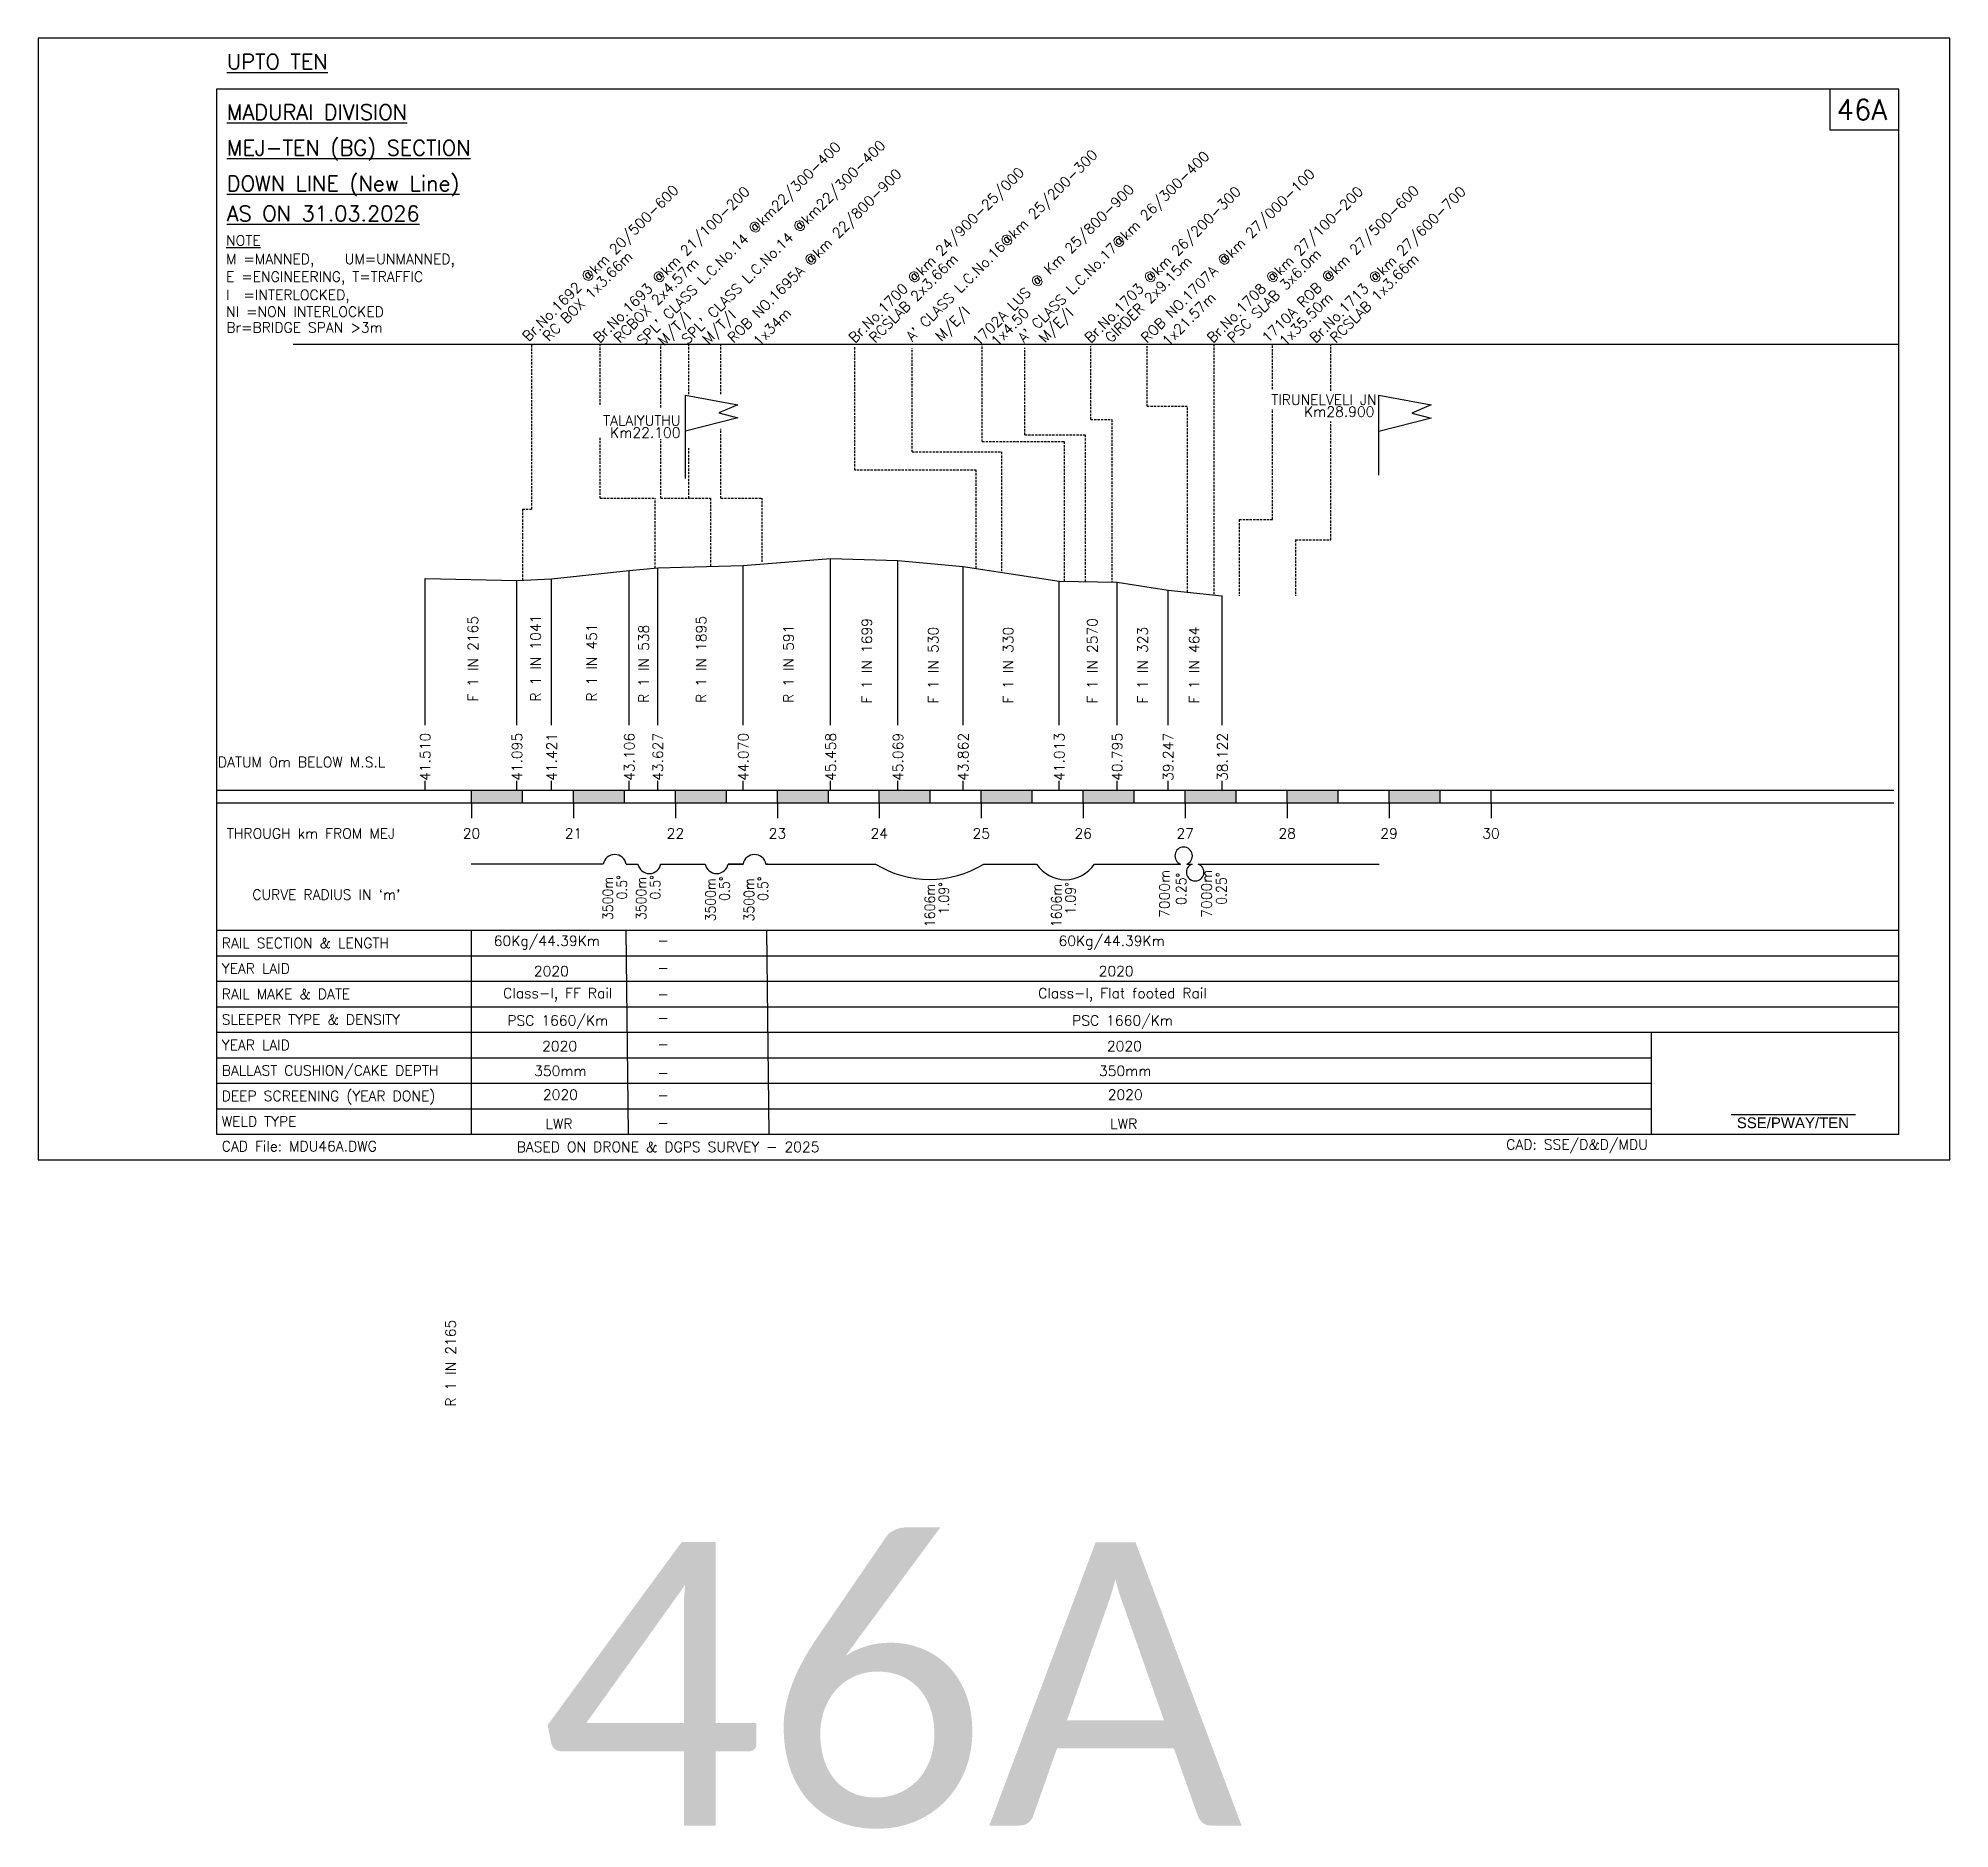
# Model space of a CAD drawing. Header units: feet. Extents: x 518 to 4809, y -2385 to -1535.
# Drawn here: x 2676.4 to 3051.4, y -2378.2 to -2027 of the extents above; entities that cross this region are included whole.
import ezdxf
from ezdxf.enums import TextEntityAlignment as Align

# ---------------------------------------------------------------- set-up
doc = ezdxf.new("R2010")
doc.units = ezdxf.units.FT
doc.header["$LTSCALE"] = 12
doc.header["$MEASUREMENT"] = 0
doc.linetypes.add('HIDDEN', pattern=[0.375, 0.25, -0.125])
doc.layers.get('0').update_dxf_attribs({"linetype": 'CONTINUOUS'})
doc.layers.add('1. Text', color=7, linetype='CONTINUOUS')
doc.layers.add('3 - Layout text', color=7, linetype='CONTINUOUS')
doc.styles.add('Legend', font='calibri.ttf')
doc.styles.add('RS', font='romans')
doc.styles.get("Standard").update_dxf_attribs({"font": 'ROMANS'})
doc.styles.add('yard', font='arial.ttf')

msp = doc.modelspace()

# ---------------------------------------------------------------- texts
at = {"style": 'RS'}
for s, height, p in [('%%UUPTO TEN', 3, (2713.37923, -2033.07658)), ('%%uMADURAI DIVISION', 3, (2713.37923, -2042.97893)), ('%%UMEJ-TEN (BG) SECTION', 3, (2713.37923, -2049.97893)), ('%%UDOWN LINE (New Line)', 3, (2713.37923, -2056.97893)), ('%%UAS ON 31.03.2026', 3, (2713.37923, -2062.86077)), ('%%uNOTE', 2, (2713.22349, -2067.65734)), ('M =MANNED,   UM=UNMANNED,', 2, (2713.22349, -2071.28427)), ('E =ENGINEERING, T=TRAFFIC', 2, (2713.22349, -2074.75687)), ('I  =INTERLOCKED,', 2, (2713.22349, -2078.31691)), ('NI =NON INTERLOCKED', 2, (2713.22349, -2081.62544)), ('Br=BRIDGE SPAN >3m', 2, (2713.27118, -2084.7333)), ('DATUM 0m BELOW M.S.L', 2, (2711.62537, -2169.97893)), ('THROUGH km FROM MEJ', 2, (2713.37923, -2183.97893)), ('CAD File: MDU46A.DWG', 2, (2712.37923, -2245.34605))]:
    msp.add_text(s, height=height, dxfattribs=at).set_placement(p)
for s, height, style, p in [('46A', 4, 'RS', (3034.12923, -2040.97893)), ('-', 2, 'RS', (2798.97022, -2203.98132)), ('-', 2, 'RS', (2798.97022, -2209.35219)), ('-', 2, 'RS', (2798.97022, -2214.47893)), ('-', 2, 'RS', (2798.97022, -2219.1174)), ('-', 2, 'RS', (2798.97022, -2224.28694)), ('-', 2, 'RS', (2798.97022, -2229.90194)), ('-', 2, 'RS', (2798.97022, -2234.34103)), ('-', 2, 'RS', (2798.97022, -2239.71189)), ('46A', 55.574249, 'Legend', (2843.78324, -2348.67229))]:
    msp.add_text(s, height=height, dxfattribs=dict(style=style)).set_placement(p, align=Align.MIDDLE)
for s, rotation, p in [("SPL' CLASS L.C.No.14 @km22/300-400 ", 45, (2795.01612, -2087.4393)), ("SPL' CLASS L.C.No.14 @km22/300-400 ", 45, (2803.77662, -2087.15828)), ("A' CLASS L.C.No.16@km 25/200-300", 45, (2847.82093, -2086.57284)), ("A' CLASS L.C.No.17@km 26/300-400", 45, (2869.77654, -2086.86371)), ('ROB NO.1695A @km 22/800-900', 45, (2812.81894, -2086.87863)), ('Br.No.1700 @km 24/900-25/000', 45, (2836.57581, -2086.88376)), ('ROB NO.1707A @km 27/000-100', 45, (2893.90046, -2086.87863)), ('Br.No.1692 @km 20/500-600', 45, (2772.54745, -2086.6028)), ('Br.No.1693 @km 21/100-200', 45, (2786.50051, -2086.87863)), ('1702A LUS @ Km 25/800-900', 45, (2860.81477, -2087.53966)), ('Br.No.1703 @km 26/200-300', 45, (2882.84886, -2086.87863)), ('Br.No.1708 @km 27/100-200', 45, (2906.83856, -2086.87863)), ('1710A ROB @km 27/500-600', 45, (2917.61663, -2086.87863)), ('Br.No.1713 @km 27/600-700', 45, (2926.98876, -2086.87863)), ('RC BOX 1x3.66m', 45, (2776.54745, -2086.6028)), ('RCSLAB 2x3.66m', 45, (2840.57581, -2086.88376)), ('PSC SLAB 3x6.0m', 45, (2910.83856, -2086.87863)), ('RCSLAB 1x3.66m', 45, (2930.98876, -2086.87863)), ('RCBOX 2x4.57m', 45, (2790.50051, -2086.87863)), ('GIRDER 2x9.15m', 45, (2886.84886, -2086.87863)), (' 1x21.57m', 45, (2897.07234, -2088.50943)), (' 1x35.50m', 45, (2920.02985, -2088.50943)), ('M/T/I', 45, (2799.10235, -2087.4393)), ('M/T/I', 45, (2807.86285, -2087.15828)), (' 1x34m', 45, (2816.81894, -2088.51882)), ('M/E/I', 45, (2853.54667, -2086.57284)), ('1x4.50', 45, (2864.47082, -2087.57424)), ('M/E/I', 45, (2873.86277, -2086.86371)), ('F 1 IN 2165', 90, (2762.65527, -2157.12118)), ('R 1 IN 1041', 90, (2774.948, -2157.12118)), ('R 1 IN 1895', 90, (2807.43375, -2157.37748)), ('F 1 IN 1699', 90, (2839.9252, -2157.5246)), ('F 1 IN 2570', 90, (2884.17791, -2157.5246)), ('R 1 IN 451', 90, (2785.95463, -2157.12118)), ('R 1 IN 538', 90, (2796.16973, -2157.37748)), ('R 1 IN 591', 90, (2824.57255, -2157.37748)), ('F 1 IN 530', 90, (2852.96256, -2157.5246)), ('F 1 IN 330', 90, (2867.65513, -2157.5246)), ('F 1 IN 323', 90, (2894.04694, -2157.5246)), ('F 1 IN 464', 90, (2904.1565, -2157.5246)), ('41.510', 90, (2753.2797, -2172.6835)), ('41.095', 90, (2771.3101, -2172.6835)), ('43.106', 90, (2793.34272, -2172.6835)), ('43.627', 90, (2798.9433, -2172.6835)), ('44.070', 90, (2815.7141, -2172.6835)), ('45.458', 90, (2832.8529, -2172.6835)), ('45.069', 90, (2846.0469, -2172.6835)), ('43.862', 90, (2858.8469, -2172.6835)), ('41.013', 90, (2877.7011, -2172.6835)), ('40.795', 90, (2889.0387, -2172.6835)), ('39.247', 90, (2899.0387, -2172.6835)), ('38.122', 90, (2909.6859, -2172.6835)), ('41.421', 90, (2778.1101, -2172.6835))]:
    msp.add_text(s, height=2, rotation=rotation, dxfattribs=at).set_placement(p)
for s, p in [('TIRUNELVELI JN', (2938.93924, -2098.90156)), (' Km28.900', (2938.50664, -2101.24325)), ('TALAIYUTHU', (2802.36796, -2102.95665)), ('Km22.100', (2802.36796, -2105.34118))]:
    msp.add_text(s, height=2, dxfattribs=at).set_placement(p, align=Align.RIGHT)
for s, p in [('20', (2761.37923, -2183.97893)), ('21', (2781.37923, -2183.97893)), ('22', (2801.37923, -2183.97893)), ('23', (2821.37923, -2183.97893)), ('24', (2841.37923, -2183.97893)), ('25', (2861.37923, -2183.97893)), ('26', (2881.37923, -2183.97893)), ('27', (2901.37923, -2183.97893)), ('28', (2921.37923, -2183.97893)), ('29', (2941.37923, -2183.97893)), ('30', (2961.37923, -2183.97893)), ('60Kg/44.39Km', (2776.1633, -2205.05158)), ('60Kg/44.39Km', (2886.96193, -2205.05158)), ('2020', (2777.04196, -2210.98774)), ('2020', (2887.84059, -2210.98774)), ('Class-I, FF Rail', (2778.29421, -2215.31067)), ('Class-I, Flat footed Rail', (2889.09284, -2215.31067)), ('PSC 1660/Km', (2778.30081, -2220.66626)), ('PSC 1660/Km', (2889.09944, -2220.66626)), ('2020', (2778.66305, -2225.69908)), ('2020', (2889.46168, -2225.69908)), ('350mm', (2778.81847, -2230.55985)), ('350mm', (2889.6171, -2230.55985)), ('2020', (2778.81847, -2235.2154)), ('2020', (2889.6171, -2235.2154)), ('LWR', (2778.53988, -2240.95694)), ('LWR', (2889.33851, -2240.95694))]:
    msp.add_text(s, height=2, dxfattribs=at).set_placement(p, align=Align.CENTER)
at = {"style": 'RS', "width": 0.9}
for s, p in [('3500m', (2789.1189, -2191.50408)), ('0.5%%D', (2791.87821, -2191.16146)), ('3500m', (2795.65591, -2191.50408)), ('0.5%%D', (2798.41521, -2191.16146)), ('3500m', (2809.27005, -2191.76453)), ('0.5%%D', (2812.02936, -2191.42192)), ('3500m', (2816.80583, -2191.76453)), ('0.5%%D', (2819.56514, -2191.42192)), ('1606m', (2852.28441, -2192.87985)), ('1.09%%D', (2855.04372, -2192.53724)), ('1606m', (2877.12348, -2192.87985)), ('1.09%%D', (2879.88279, -2192.53724)), ('0.25%%D', (2901.59681, -2190.68158)), ('0.25%%D', (2909.49354, -2190.64639))]:
    msp.add_text(s, height=2, rotation=90, dxfattribs=at).set_placement(p, align=Align.RIGHT)
at = {"style": 'RS'}
for p in [(2898.32771, -2190.12327), (2906.58309, -2190.0917)]:
    msp.add_text('7000m', height=2, rotation=90, dxfattribs=at).set_placement(p, align=Align.RIGHT)
at = {"linetype": 'Continuous', "style": 'RS'}
for s, p in [("CURVE RADIUS IN `m'", (2718.37923, -2195.97893)), ('RAIL SECTION & LENGTH', (2712.37923, -2205.47893)), ('YEAR LAID', (2712.37923, -2210.47893)), ('RAIL MAKE & DATE', (2712.37923, -2215.47893)), ('SLEEPER TYPE & DENSITY', (2712.37923, -2220.47893)), ('YEAR LAID', (2712.37923, -2225.47893)), ('BALLAST CUSHION/CAKE DEPTH', (2712.37923, -2230.47893)), ('DEEP SCREENING (YEAR DONE)', (2712.37923, -2235.47893)), ('WELD TYPE', (2712.37923, -2240.47893))]:
    msp.add_text(s, height=2, dxfattribs=at).set_placement(p)
at = {"color": 1, "style": 'RS'}
msp.add_text('R 1 IN 2165', height=2, rotation=90, dxfattribs=at).set_placement((2758.29072, -2295.44432))
at = {"layer": '1. Text', "insert": (3009.60204, -2238.69127), "char_height": 2.1, "width": 23.8343697, "attachment_point": 1, "style": 'yard'}
msp.add_mtext('SSE/PWAY/TEN', dxfattribs=at)
at = {"layer": '3 - Layout text', "char_height": 2, "attachment_point": 1}
for s, insert, width in [('BASED ON DRONE & DGPS SURVEY - 2025', (2770.23488, -2243.47648), 72.2632845), ('CAD: SSE/D&D/MDU', (2964.36715, -2243.00451), 30.972381)]:
    msp.add_mtext(s, dxfattribs=dict(at, insert=insert, width=width))

# ---------------------------------------------------------------- blocks, each defined once
blk = doc.blocks.new('BORDER')
for p, q in [((1, 1), (0, 1)), ((0, 1), (0, 0)), ((1, 0), (1, 1)), ((0, 0), (1, 0))]:
    blk.add_line(p, q)

# ---------------------------------------------------------------- linework, layer by layer
at = {"linetype": 'Continuous'}
for p, q in [((3027.87923, -2036.97893), (3027.87923, -2044.97893)), ((3027.87923, -2044.97893), (3041.37923, -2044.97893)), ((2726.37923, -2086.97893), (3041.37923, -2086.97893)), ((2711.37923, -2174.47893), (3040.37923, -2174.47893)), ((2761.37923, -2176.97893), (2761.37923, -2174.47893)), ((2771.37923, -2176.97893), (2771.37923, -2174.47893)), ((2781.37923, -2176.97893), (2781.37923, -2174.47893)), ((2791.37923, -2176.97893), (2791.37923, -2174.47893)), ((2801.37923, -2176.97893), (2801.37923, -2174.47893)), ((2811.37923, -2176.97893), (2811.37923, -2174.47893)), ((2821.37923, -2176.97893), (2821.37923, -2174.47893)), ((2831.37923, -2176.97893), (2831.37923, -2174.47893)), ((2841.37923, -2176.97893), (2841.37923, -2174.47893)), ((2851.37923, -2176.97893), (2851.37923, -2174.47893)), ((2861.37923, -2176.97893), (2861.37923, -2174.47893)), ((2871.37923, -2176.97893), (2871.37923, -2174.47893)), ((2881.37923, -2176.97893), (2881.37923, -2174.47893)), ((2891.37923, -2176.97893), (2891.37923, -2174.47893)), ((2901.37923, -2176.97893), (2901.37923, -2174.47893)), ((2911.37923, -2176.97893), (2911.37923, -2174.47893)), ((2921.37923, -2176.97893), (2921.37923, -2174.47893)), ((2931.37923, -2176.97893), (2931.37923, -2174.47893)), ((2941.37923, -2176.97893), (2941.37923, -2174.47893)), ((2951.37923, -2176.97893), (2951.37923, -2174.47893)), ((2961.37923, -2176.97893), (2961.37923, -2174.47893)), ((2711.37923, -2176.97893), (3040.37923, -2176.97893)), ((2761.37923, -2176.97893), (2761.37923, -2179.97893)), ((2781.37923, -2176.97893), (2781.37923, -2179.97893)), ((2801.37923, -2176.97893), (2801.37923, -2179.97893)), ((2821.37923, -2176.97893), (2821.37923, -2179.97893)), ((2841.37923, -2176.97893), (2841.37923, -2179.97893)), ((2861.37923, -2176.97893), (2861.37923, -2179.97893)), ((2881.37923, -2176.97893), (2881.37923, -2179.97893)), ((2901.37923, -2176.97893), (2901.37923, -2179.97893)), ((2921.37923, -2176.97893), (2921.37923, -2179.97893)), ((2941.37923, -2176.97893), (2941.37923, -2179.97893)), ((2961.37923, -2176.97893), (2961.37923, -2179.97893)), ((2711.37923, -2201.97893), (3041.37923, -2201.97893)), ((2761.37923, -2241.97893), (2761.37923, -2201.97893)), ((2711.37923, -2206.97893), (3041.37923, -2206.97893)), ((2711.37923, -2211.97893), (3041.37923, -2211.97893)), ((2711.37923, -2216.97893), (3041.37923, -2216.97893)), ((2711.37923, -2221.97893), (3041.37923, -2221.97893)), ((2711.37923, -2226.97893), (2992.83875, -2226.97893)), ((2711.37923, -2231.97893), (2992.83875, -2231.97893)), ((2711.37923, -2236.97893), (2992.83875, -2236.97893))]:
    msp.add_line(p, q, dxfattribs=at)
at = {"linetype": 'HIDDEN', "ltscale": 0.15}
for p, q in [((2773.21915, -2119.34202), (2773.21915, -2086.97893)), ((2786.60383, -2098.88547), (2786.60383, -2087.09112)), ((2798.48889, -2099.39782), (2798.48889, -2087.12249)), ((2803.98032, -2096.82806), (2803.98032, -2086.9878)), ((2810.30488, -2096.82806), (2810.30488, -2086.9878)), ((2836.5837, -2111.6884), (2836.57368, -2087.42051)), ((2847.82093, -2108.14529), (2847.82093, -2087.82158)), ((2861.57533, -2106.11883), (2861.57533, -2086.97893)), ((2869.91522, -2104.80086), (2869.91522, -2087.69089)), ((2882.84886, -2101.78178), (2882.84886, -2087.41752)), ((2893.90046, -2099.15862), (2893.90046, -2087.41752)), ((2907.00423, -2086.97893), (2907.00423, -2136.18172)), ((2918.50367, -2095.83105), (2918.50367, -2086.97893)), ((2929.98123, -2096.14042), (2929.98123, -2086.97893)), ((2893.90046, -2099.15862), (2901.81247, -2099.15862)), ((2901.81247, -2135.63315), (2901.81247, -2099.15862)), ((2918.50367, -2121.41226), (2918.50367, -2099.75641)), ((2810.30488, -2117.23191), (2810.30488, -2103.60208)), ((2882.84886, -2101.78178), (2887.00423, -2101.78178)), ((2887.00423, -2101.78178), (2887.00423, -2133.66449)), ((2929.98123, -2125.39309), (2929.98123, -2102.18246)), ((2786.60383, -2117.23191), (2786.60383, -2105.3732)), ((2798.48889, -2117.23191), (2798.48889, -2105.60341)), ((2803.98032, -2117.23191), (2803.98032, -2107.39166)), ((2861.57533, -2106.11883), (2877.67164, -2106.11883)), ((2869.91522, -2104.80086), (2881.73356, -2104.80086)), ((2877.67164, -2106.11883), (2877.67164, -2133.48504)), ((2881.73356, -2104.80086), (2881.73356, -2133.56314)), ((2847.82093, -2108.14529), (2865.37923, -2108.14529)), ((2865.37923, -2108.14529), (2865.37923, -2131.75866)), ((2860.37533, -2111.69234), (2836.5837, -2111.6884)), ((2860.39741, -2131.00588), (2860.3619, -2111.69233)), ((2786.60383, -2117.23191), (2797.37923, -2117.23191)), ((2797.37923, -2130.92396), (2797.37923, -2117.23191)), ((2798.48889, -2117.23191), (2808.25423, -2117.23191)), ((2808.25423, -2117.23191), (2808.25423, -2130.63374)), ((2810.30488, -2117.23191), (2818.37923, -2117.23191)), ((2818.37923, -2129.71593), (2818.37923, -2117.23191)), ((2771.37923, -2119.34202), (2773.21915, -2119.34202)), ((2771.37923, -2119.34202), (2771.37923, -2133.31833)), ((2912.00423, -2121.41226), (2918.50367, -2121.41226)), ((2912.00423, -2121.41226), (2912.00423, -2136.35693)), ((2923.03694, -2125.39309), (2929.98123, -2125.39309)), ((2923.03694, -2125.39309), (2923.03694, -2136.35693))]:
    msp.add_line(p, q, dxfattribs=at)
for p, q in [((2814.69061, -2130.40893), (2831.82941, -2129.02093)), ((2831.82941, -2161.75608), (2831.82941, -2129.02093)), ((2831.82941, -2129.02093), (2845.02341, -2129.40993)), ((2845.02341, -2161.75608), (2845.02341, -2129.40993)), ((2845.02341, -2129.40993), (2857.82341, -2130.61693)), ((2752.25621, -2161.75608), (2752.25621, -2132.96893)), ((2752.25621, -2132.96893), (2770.28661, -2133.38393)), ((2770.28661, -2133.38393), (2777.08661, -2133.05793)), ((2770.28661, -2161.75608), (2770.28661, -2133.38393)), ((2777.08661, -2133.05793), (2792.31923, -2131.37293)), ((2777.08661, -2161.75608), (2777.08661, -2133.05793)), ((2792.31923, -2131.37293), (2797.91981, -2130.85193)), ((2792.31923, -2161.75608), (2792.31923, -2131.37293)), ((2797.91981, -2130.85193), (2814.69061, -2130.40893)), ((2797.91981, -2161.75608), (2797.91981, -2130.85193)), ((2814.69061, -2161.75608), (2814.69061, -2130.40893)), ((2857.82341, -2161.75608), (2857.82341, -2130.61693)), ((2857.82341, -2130.61693), (2876.67761, -2133.46593)), ((2876.67761, -2161.75608), (2876.67761, -2133.46593)), ((2876.67761, -2133.46593), (2888.01521, -2133.68393)), ((2888.01521, -2161.75608), (2888.01521, -2133.68393)), ((2888.01521, -2133.68393), (2898.01521, -2135.23193)), ((2898.01521, -2161.75608), (2898.01521, -2135.23193)), ((2898.01521, -2135.23193), (2908.66241, -2136.35693)), ((2908.66241, -2161.75608), (2908.66241, -2136.35693)), ((2752.25621, -2174.47893), (2752.25621, -2172.64383)), ((2770.28661, -2174.47893), (2770.28661, -2172.64383)), ((2777.08661, -2174.47893), (2777.08661, -2172.64383)), ((2792.31923, -2174.47893), (2792.31923, -2172.64383)), ((2797.91981, -2174.47893), (2797.91981, -2172.64383)), ((2814.69061, -2174.47893), (2814.69061, -2172.64383)), ((2831.82941, -2174.47893), (2831.82941, -2172.64383)), ((2845.02341, -2174.47893), (2845.02341, -2172.64383)), ((2857.82341, -2174.47893), (2857.82341, -2172.64383)), ((2876.67761, -2174.47893), (2876.67761, -2172.64383)), ((2888.01521, -2174.47893), (2888.01521, -2172.64383)), ((2898.01521, -2174.47893), (2898.01521, -2172.64383)), ((2908.66241, -2174.47893), (2908.66241, -2172.64383)), ((2787.21875, -2188.97893), (2761.3266, -2188.97893)), ((2791.72435, -2188.97893), (2794.02036, -2188.97893)), ((2798.52348, -2188.97893), (2807.21875, -2188.97893)), ((2811.72435, -2188.97893), (2814.6447, -2188.97893)), ((2811.72435, -2188.97893), (2814.02036, -2188.97893)), ((2814.6447, -2188.97893), (2811.72435, -2188.97893)), ((2819.53923, -2188.97893), (2819.14783, -2188.97893)), ((2819.14783, -2188.97893), (2840.63923, -2188.97893)), ((2861.85923, -2188.97893), (2872.21923, -2188.97893)), ((2883.57923, -2188.97893), (2900.47923, -2188.97893)), ((2901.67923, -2188.97893), (2902.75923, -2188.97893)), ((2903.91923, -2188.97893), (2939.4703, -2188.97893)), ((2791.63642, -2201.97893), (2792.08251, -2241.97893)), ((2819.27803, -2201.97893), (2819.72412, -2241.97893)), ((2992.83875, -2241.97893), (2992.83875, -2221.97893)), ((3008.47754, -2238.09834), (3032.85505, -2238.09834))]:
    msp.add_line(p, q)
for points in [[(2803.37923, -2113.32347), (2803.37923, -2096.97199), (2813.62923, -2098.87199), (2809.87923, -2100.47199), (2813.62923, -2101.47199), (2803.37923, -2104.07199)], [(2939.37923, -2112.66493), (2939.37923, -2097.00362), (2949.62923, -2098.90362), (2945.87923, -2100.50362), (2949.62923, -2101.50362), (2939.37923, -2104.10362)]]:
    msp.add_lwpolyline(points)
for centre, radius, start, end in [((2901.07923, -2187.37226), 1.71504, 290.4778436, 249.5221564), ((2789.47155, -2189.40233), 2.29224, 10.6442866, 169.3557134), ((2796.27192, -2188.54899), 2.29224, 190.8105445, 349.3557134), ((2809.47031, -2188.54899), 2.29224, 190.8105445, 349.1894555), ((2816.8975, -2189.40233), 2.29224, 10.6442866, 169.3557134), ((2851.24923, -2171.88358), 20.12022, 238.1747477, 301.8252523), ((2877.89923, -2185.26853), 6.7845, 213.1541532, 326.8458468), ((2903.33923, -2190.58953), 1.71185, 109.8046708, 70.1953292)]:
    msp.add_arc(centre, radius, start, end)
at = {"linetype": 'Continuous'}
for points in [[(2761.37923, -2176.97893), (2771.37923, -2176.97893), (2761.37923, -2174.47893), (2771.37923, -2174.47893)], [(2781.37923, -2176.97893), (2791.37923, -2176.97893), (2781.37923, -2174.47893), (2791.37923, -2174.47893)], [(2801.37923, -2176.97893), (2811.37923, -2176.97893), (2801.37923, -2174.47893), (2811.37923, -2174.47893)], [(2821.37923, -2176.97893), (2831.37923, -2176.97893), (2821.37923, -2174.47893), (2831.37923, -2174.47893)], [(2841.37923, -2176.97893), (2851.37923, -2176.97893), (2841.37923, -2174.47893), (2851.37923, -2174.47893)], [(2861.37923, -2176.97893), (2871.37923, -2176.97893), (2861.37923, -2174.47893), (2871.37923, -2174.47893)], [(2881.37923, -2176.97893), (2891.37923, -2176.97893), (2881.37923, -2174.47893), (2891.37923, -2174.47893)], [(2901.37923, -2176.97893), (2911.37923, -2176.97893), (2901.37923, -2174.47893), (2911.37923, -2174.47893)], [(2921.37923, -2176.97893), (2931.37923, -2176.97893), (2921.37923, -2174.47893), (2931.37923, -2174.47893)], [(2941.37923, -2176.97893), (2951.37923, -2176.97893), (2941.37923, -2174.47893), (2951.37923, -2174.47893)]]:
    msp.add_solid(points, dxfattribs=at)

# ---------------------------------------------------------------- block references
for p, xscale, yscale, zscale in [((2676.37923, -2246.97893), 375, 220, 375), ((2711.37923, -2241.97893), 330, 205, 330)]:
    msp.add_blockref('BORDER', p, dxfattribs=dict(at, xscale=xscale, yscale=yscale, zscale=zscale))

msp.set_redraw_order([(e.dxf.handle, doc.entitydb.next_handle()) for e in msp.query("TEXT MTEXT ATTDEF DIMENSION ARC_DIMENSION")])  # texts and dimensions are drawn at this point

doc.saveas('drawing.dxf')
